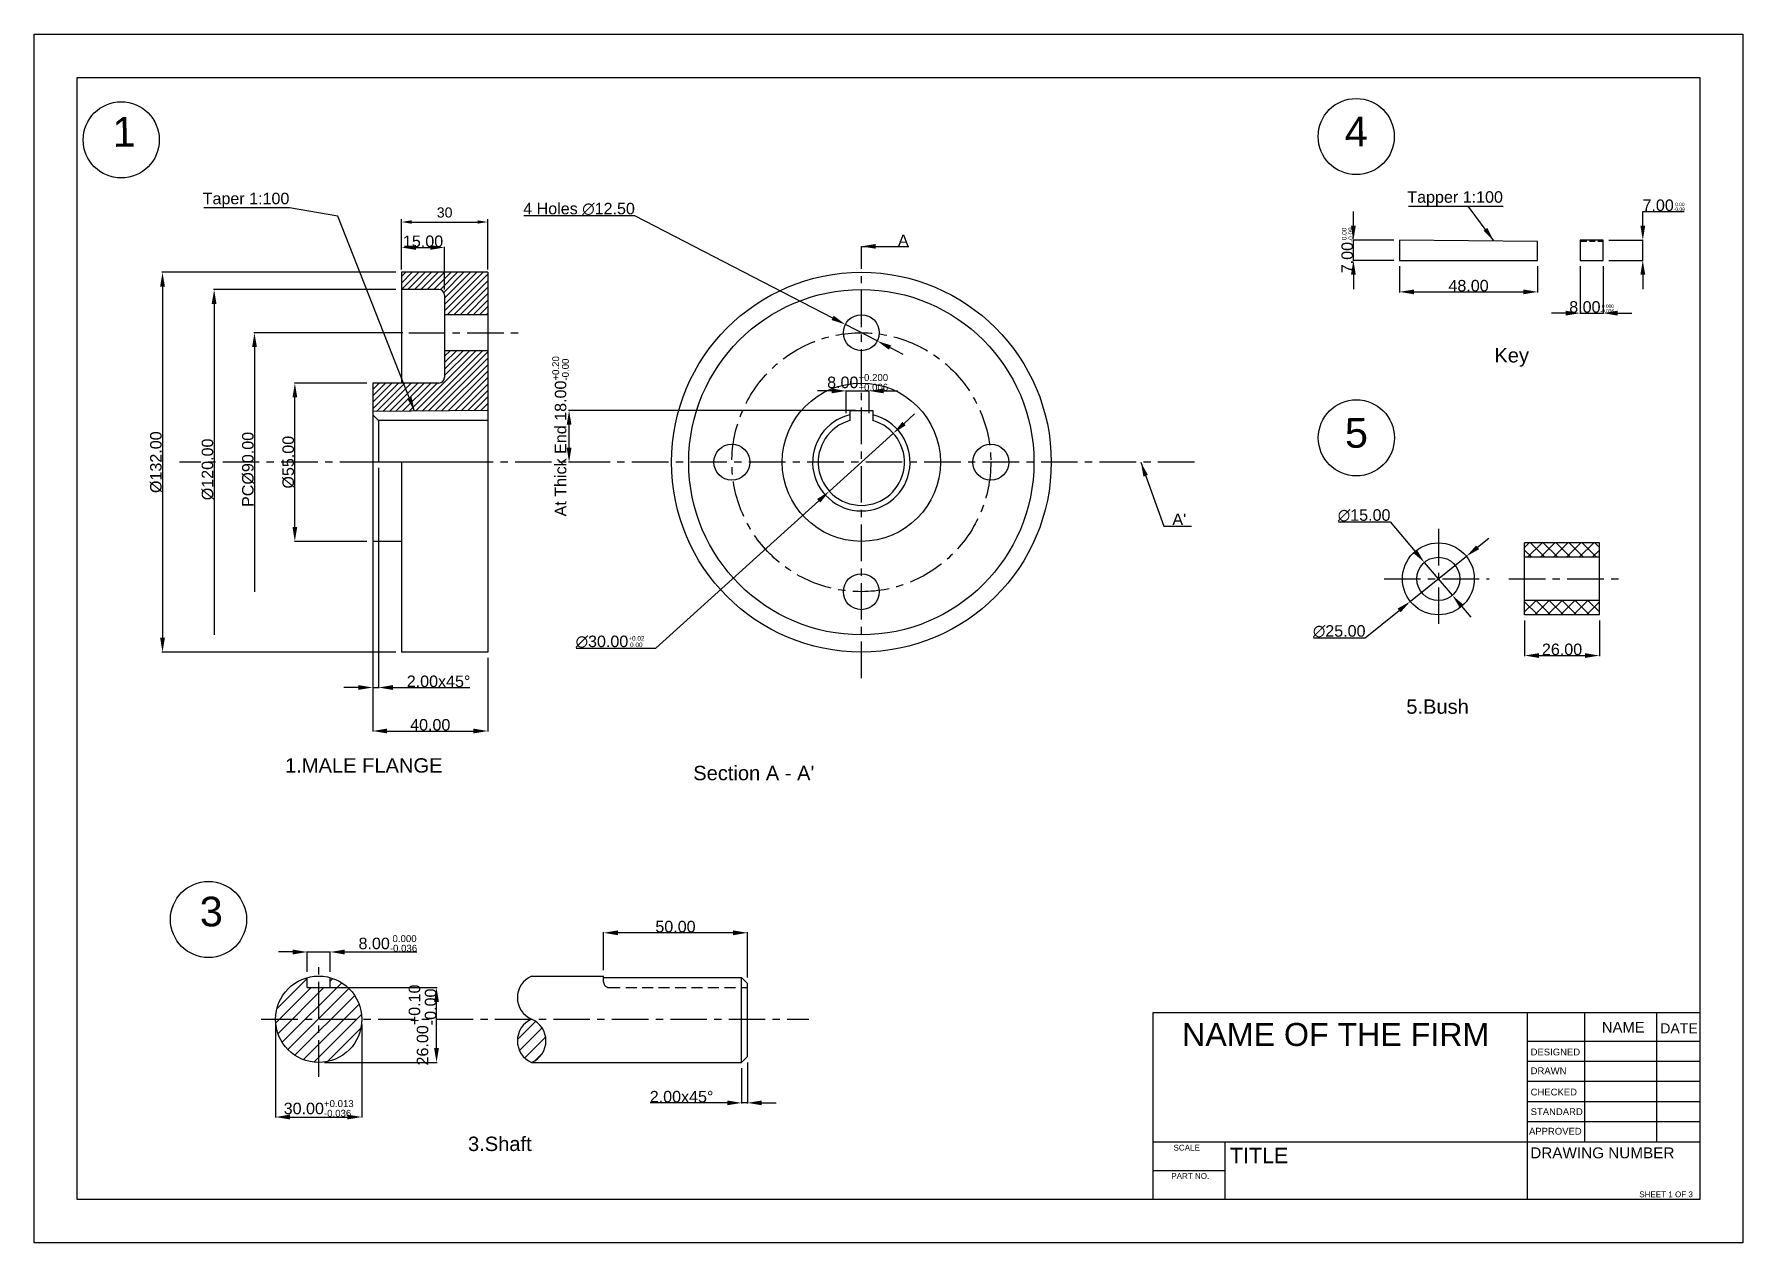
# Model space of a CAD drawing. Header units: millimetres. Extents: x 4346 to 6286, y 1372 to 1792.
# Drawn here: x 4346 to 4940, y 1372 to 1792 of the extents above; entities that cross this region are included whole.
import ezdxf

# ---------------------------------------------------------------- set-up
doc = ezdxf.new("R2010")
doc.units = ezdxf.units.MM
doc.linetypes.add('CENTER', pattern=[50.8, 31.75, -6.35, 6.35, -6.35])
doc.linetypes.add('HIDDEN', pattern=[9.525, 6.35, -3.175])
doc.layers.add('center', color=10, linetype='CENTER')
doc.layers.add('hidden', color=51, linetype='HIDDEN', plot=False)
doc.styles.get("Standard").update_dxf_attribs({"font": 'arial.ttf'})
doc.dimstyles.new('AM_ISO', dxfattribs={"dimtxt": 3.5, "dimasz": 3.5, "dimexe": 1, "dimexo": 1, "dimgap": 1.5, "dimtad": 1, "dimdsep": 46, "dimtxsty": 'Standard', "dimcen": 0, "dimclrd": 256, "dimclre": 256, "dimclrt": 2, "dimadec": 0, "dimazin": 2, "dimtp": 0.1, "dimtm": 0.1, "dimtfac": 0.71, "dimtdec": 3, "dimtmove": 0, "dimatfit": 3, "dimfxl": 1, "dimlwd": -1, "dimlwe": -1, "dimarcsym": 1})
doc.dimstyles.get("Standard").update_dxf_attribs({"dimtxt": 4, "dimasz": 5, "dimexe": 0.18, "dimexo": 2, "dimgap": 0.09, "dimtad": 1, "dimtoh": 1, "dimzin": 0, "dimdsep": 46, "dimtxsty": 'Standard', "dimcen": 0.09, "dimclrt": 2, "dimadec": 0, "dimazin": 0, "dimtfac": 1, "dimtmove": 0, "dimatfit": 3, "dimfxl": 1, "dimtolj": 1, "dimtzin": 0, "dimarcsym": 0})
pattern_1 = [(45, (1130.0905, -365.8043), (-2.245064, 2.245064), [])]

msp = doc.modelspace()

# ---------------------------------------------------------------- texts
for s, p in [('1', (4373.435, 1752.369)), ('4', (4801.8, 1752.472)), ('5', (4801.859, 1647.772)), ('3', (4403.775, 1481.437))]:
    msp.add_text(s, height=10.304, rotation=1).set_placement(p)
for s, p in [('Key', (4853.74, 1677.462)), ('5.Bush', (4823.123, 1555.372)), ('1.MALE FLANGE', (4433.328, 1534.933)), ("Section A - A'", (4575.234, 1532.291)), ('3.Shaft', (4496.93, 1403.432))]:
    msp.add_text(s, height=5).set_placement(p)
at = {"ltscale": 0.5}
for s, height, p in [('NAME OF THE FIRM', 8, (4745.202, 1439.941)), ('NAME', 3.6952, (4891.106, 1444.599)), ('DATE', 3.5, (4911.411, 1444.31)), ('DESIGNED', 2.3581, (4866.358, 1436.664)), ('DRAWN', 2.3581, (4866.358, 1430.139)), ('CHECKED', 2.3581, (4866.358, 1422.745)), ('STANDARD', 2.3581, (4866.358, 1415.93)), ('APPROVED', 2.3581, (4865.788, 1409.138)), ('SCALE', 2, (4742.201, 1403.604)), ('TITLE', 5.3484, (4761.789, 1399.204)), ('DRAWING NUMBER', 3.8, (4866.214, 1400.899)), ('PART NO.', 2, (4741.431, 1393.767)), ('SHEET 1 OF 3', 2, (4904.121, 1387.39))]:
    msp.add_text(s, height=height, dxfattribs=at).set_placement(p)
at = {"color": 2, "char_height": 4}
for s, insert, attachment_point in [('\\A1;Taper 1:100', (4434.83, 1731.25), 9), ('\\A1;Tapper 1:100', (4856.718, 1731.757), 9), ('\\A1;A', (4646.403, 1717.892), 7), ("\\A1;A'", (4741.81, 1620.975), 7)]:
    msp.add_mtext(s, dxfattribs=dict(at, insert=insert, attachment_point=attachment_point))

# ---------------------------------------------------------------- blocks, each defined once
blk = doc.blocks.new('*D3')
at = {"linetype": 'ByBlock', "transparency": 16777216}
for p, q in [((4473.81, 1709.8), (4473.81, 1727.27)), ((4477.31, 1726.27), (4500.31, 1726.27)), ((4503.81, 1709.8), (4503.81, 1727.27))]:
    blk.add_line(p, q, dxfattribs=at)
at = {"transparency": 16777216}
for points in [[(4477.31, 1726.86), (4477.31, 1725.69), (4473.81, 1726.27)], [(4500.31, 1726.86), (4500.31, 1725.69), (4503.81, 1726.27)]]:
    blk.add_solid(points, dxfattribs=at)
at = {"layer": 'Defpoints', "color": 0, "transparency": 16777216}
for p in [(4503.81, 1726.27), (4473.81, 1708.8), (4503.81, 1708.8)]:
    blk.add_point(p, dxfattribs=at)
at = {"color": 2, "transparency": 16777216, "insert": (4488.81, 1729.56), "char_height": 3.5, "attachment_point": 5}
blk.add_mtext('30', dxfattribs=at)
blk = doc.blocks.new('*D4')
at = {"color": 0, "lineweight": -2, "transparency": 16777216}
for p, q in [((4461.81, 1670.3), (4436.56, 1670.3)), ((4436.74, 1620.3), (4436.74, 1665.3)), ((4461.81, 1615.3), (4436.56, 1615.3))]:
    blk.add_line(p, q, dxfattribs=at)
at = {"color": 0, "transparency": 16777216}
for points in [[(4435.91, 1665.3), (4437.57, 1665.3), (4436.74, 1670.3)], [(4435.91, 1620.3), (4437.57, 1620.3), (4436.74, 1615.3)]]:
    blk.add_solid(points, dxfattribs=at)
at = {"layer": 'Defpoints', "color": 0, "transparency": 16777216}
for p in [(4436.74, 1670.3), (4463.81, 1670.3), (4463.81, 1615.3)]:
    blk.add_point(p, dxfattribs=at)
at = {"color": 2, "transparency": 16777216, "insert": (4434.49, 1642.8), "char_height": 4, "attachment_point": 5, "rotation": 90}
blk.add_mtext('\\A1;%%C55.00', dxfattribs=at)
blk = doc.blocks.new('*D5')
at = {"color": 0, "lineweight": -2, "transparency": 16777216}
for p, q in [((4473.81, 1710.8), (4473.81, 1717.6)), ((4478.81, 1717.42), (4483.81, 1717.42)), ((4488.81, 1702.8), (4488.81, 1717.6))]:
    blk.add_line(p, q, dxfattribs=at)
at = {"color": 0, "transparency": 16777216}
for points in [[(4478.81, 1718.25), (4478.81, 1716.59), (4473.81, 1717.42)], [(4483.81, 1718.25), (4483.81, 1716.59), (4488.81, 1717.42)]]:
    blk.add_solid(points, dxfattribs=at)
at = {"layer": 'Defpoints', "color": 0, "transparency": 16777216}
for p in [(4488.81, 1717.42), (4473.81, 1708.8), (4488.81, 1700.8)]:
    blk.add_point(p, dxfattribs=at)
at = {"color": 2, "transparency": 16777216, "insert": (4481.31, 1719.55), "char_height": 4, "attachment_point": 5}
blk.add_mtext('\\A1;15.00', dxfattribs=at)
blk = doc.blocks.new('*D6')
at = {"color": 0, "lineweight": -2, "transparency": 16777216}
for p, q in [((4474.31, 1687.8), (4422.52, 1687.8)), ((4422.7, 1682.8), (4422.7, 1597.8))]:
    blk.add_line(p, q, dxfattribs=at)
at = {"color": 0, "transparency": 16777216}
blk.add_solid([(4421.87, 1682.8), (4423.54, 1682.8), (4422.7, 1687.8)], dxfattribs=at)
at = {"layer": 'Defpoints', "color": 0, "transparency": 16777216}
for p in [(4476.31, 1687.8), (4422.7, 1597.8), (4476.31, 1597.8)]:
    blk.add_point(p, dxfattribs=at)
at = {"color": 2, "transparency": 16777216, "insert": (4420.46, 1640.3), "char_height": 4, "attachment_point": 5, "rotation": 90}
blk.add_mtext('\\A1;PC%%C90.00', dxfattribs=at)
blk = doc.blocks.new('_None')
blk = doc.blocks.new('*D7')
at = {"color": 0, "lineweight": -2, "transparency": 16777216}
for p, q in [((4471.81, 1708.8), (4390.55, 1708.8)), ((4390.73, 1703.8), (4390.73, 1581.8)), ((4471.81, 1576.8), (4390.55, 1576.8))]:
    blk.add_line(p, q, dxfattribs=at)
at = {"color": 0, "transparency": 16777216}
for points in [[(4389.9, 1703.8), (4391.57, 1703.8), (4390.73, 1708.8)], [(4389.9, 1581.8), (4391.57, 1581.8), (4390.73, 1576.8)]]:
    blk.add_solid(points, dxfattribs=at)
at = {"layer": 'Defpoints', "color": 0, "transparency": 16777216}
for p in [(4473.81, 1708.8), (4390.73, 1576.8), (4473.81, 1576.8)]:
    blk.add_point(p, dxfattribs=at)
at = {"color": 2, "transparency": 16777216, "insert": (4388.49, 1642.8), "char_height": 4, "attachment_point": 5, "rotation": 90}
blk.add_mtext('\\A1;%%C132.00', dxfattribs=at)
blk = doc.blocks.new('*D9')
at = {"color": 0, "lineweight": -2, "transparency": 16777216}
for p, q in [((4471.81, 1702.8), (4408.49, 1702.8)), ((4408.67, 1697.8), (4408.67, 1582.8))]:
    blk.add_line(p, q, dxfattribs=at)
at = {"color": 0, "transparency": 16777216}
blk.add_solid([(4407.83, 1697.8), (4409.5, 1697.8), (4408.67, 1702.8)], dxfattribs=at)
at = {"layer": 'Defpoints', "color": 0, "transparency": 16777216}
for p in [(4473.81, 1702.8), (4408.67, 1582.8), (4473.81, 1582.8)]:
    blk.add_point(p, dxfattribs=at)
at = {"color": 2, "transparency": 16777216, "insert": (4406.42, 1640.3), "char_height": 4, "attachment_point": 5, "rotation": 90}
blk.add_mtext('\\A1;%%C120.00', dxfattribs=at)
blk = doc.blocks.new('*D10')
at = {"color": 0, "lineweight": -2, "transparency": 16777216}
for p, q in [((4463.81, 1657.26), (4463.81, 1564.33)), ((4465.81, 1640.8), (4465.81, 1564.33)), ((4458.81, 1564.51), (4453.81, 1564.51)), ((4463.81, 1564.51), (4465.81, 1564.51)), ((4470.81, 1564.51), (4497.58, 1564.51))]:
    blk.add_line(p, q, dxfattribs=at)
at = {"color": 0, "transparency": 16777216}
for points in [[(4458.81, 1565.34), (4458.81, 1563.68), (4463.81, 1564.51)], [(4470.81, 1565.34), (4470.81, 1563.68), (4465.81, 1564.51)]]:
    blk.add_solid(points, dxfattribs=at)
at = {"layer": 'Defpoints', "color": 0, "transparency": 16777216}
for p in [(4463.81, 1659.26), (4465.81, 1642.8), (4465.81, 1564.51)]:
    blk.add_point(p, dxfattribs=at)
at = {"color": 2, "transparency": 16777216, "insert": (4486.7, 1566.64), "char_height": 4, "attachment_point": 5}
blk.add_mtext('\\A1;2.00x45%%D', dxfattribs=at)
blk = doc.blocks.new('*D11')
at = {"color": 0, "lineweight": -2, "transparency": 16777216}
for p, q in [((4463.81, 1613.3), (4463.81, 1549.21)), ((4503.81, 1574.8), (4503.81, 1549.21)), ((4468.81, 1549.39), (4498.81, 1549.39))]:
    blk.add_line(p, q, dxfattribs=at)
at = {"color": 0, "transparency": 16777216}
for points in [[(4468.81, 1550.23), (4468.81, 1548.56), (4463.81, 1549.39)], [(4498.81, 1550.23), (4498.81, 1548.56), (4503.81, 1549.39)]]:
    blk.add_solid(points, dxfattribs=at)
at = {"layer": 'Defpoints', "color": 0, "transparency": 16777216}
for p in [(4463.81, 1615.3), (4503.81, 1576.8), (4503.81, 1549.39)]:
    blk.add_point(p, dxfattribs=at)
at = {"color": 2, "transparency": 16777216, "insert": (4483.81, 1551.52), "char_height": 4, "attachment_point": 5}
blk.add_mtext('\\A1;40.00', dxfattribs=at)
blk = doc.blocks.new('*D12')
at = {"color": 0, "lineweight": -2, "transparency": 16777216}
for p, q in [((4623.39, 1667.57), (4618.39, 1667.57)), ((4628.39, 1659.82), (4628.39, 1667.75)), ((4628.39, 1667.57), (4636.39, 1667.57)), ((4636.39, 1659.82), (4636.39, 1667.75)), ((4641.39, 1667.57), (4646.39, 1667.57))]:
    blk.add_line(p, q, dxfattribs=at)
at = {"color": 0, "transparency": 16777216}
for points in [[(4623.39, 1668.41), (4623.39, 1666.74), (4628.39, 1667.57)], [(4641.39, 1668.41), (4641.39, 1666.74), (4636.39, 1667.57)]]:
    blk.add_solid(points, dxfattribs=at)
at = {"layer": 'Defpoints', "color": 0, "transparency": 16777216}
for p in [(4636.39, 1667.57), (4628.39, 1657.82), (4636.39, 1657.82)]:
    blk.add_point(p, dxfattribs=at)
at = {"color": 2, "transparency": 16777216, "insert": (4632.39, 1670.55), "char_height": 4, "attachment_point": 5}
blk.add_mtext('\\A1;8.00{\\H2.4;\\S+0.200^ +0.006;}', dxfattribs=at)
blk = doc.blocks.new('*D13')
at = {"color": 0, "lineweight": -2, "transparency": 16777216}
for p, q in [((4631.67, 1660.8), (4531.89, 1660.8)), ((4532.07, 1647.8), (4532.07, 1655.8)), ((4541.19, 1642.8), (4531.89, 1642.8))]:
    blk.add_line(p, q, dxfattribs=at)
at = {"color": 0, "transparency": 16777216}
for points in [[(4531.24, 1655.8), (4532.9, 1655.8), (4532.07, 1660.8)], [(4531.24, 1647.8), (4532.9, 1647.8), (4532.07, 1642.8)]]:
    blk.add_solid(points, dxfattribs=at)
at = {"layer": 'Defpoints', "color": 0, "transparency": 16777216}
for p in [(4532.07, 1660.8), (4633.67, 1660.8), (4543.19, 1642.8)]:
    blk.add_point(p, dxfattribs=at)
at = {"color": 2, "transparency": 16777216, "insert": (4529.1, 1651.8), "char_height": 4, "attachment_point": 5, "rotation": 90}
blk.add_mtext('\\A1;At Thick End 18.00{\\H2.4;\\S+0.20^ -0.00;}', dxfattribs=at)
blk = doc.blocks.new('*D14')
at = {"color": 0, "lineweight": -2, "transparency": 16777216}
for p, q in [((4648.51, 1656.22), (4652.21, 1659.57)), ((4644.8, 1652.87), (4622.55, 1632.74)), ((4562.23, 1578.17), (4618.84, 1629.38)), ((4534.56, 1578.17), (4562.23, 1578.17))]:
    blk.add_line(p, q, dxfattribs=at)
at = {"color": 0, "transparency": 16777216}
for points in [[(4647.95, 1656.84), (4649.07, 1655.6), (4644.8, 1652.87)], [(4618.28, 1630), (4619.4, 1628.77), (4622.55, 1632.74)]]:
    blk.add_solid(points, dxfattribs=at)
at = {"layer": 'Defpoints', "color": 0, "transparency": 16777216}
for p in [(4644.8, 1652.87), (4622.55, 1632.74)]:
    blk.add_point(p, dxfattribs=at)
at = {"color": 2, "transparency": 16777216, "insert": (4546.32, 1580.41), "char_height": 4, "attachment_point": 5}
blk.add_mtext('\\A1;∅30.00{\\H1.6;\\S+0.02^  0.00;}', dxfattribs=at)
blk = doc.blocks.new('*D15')
at = {"color": 0, "lineweight": -2, "transparency": 16777216}
for p, q in [((4516.29, 1728.57), (4554.87, 1728.57)), ((4554.87, 1728.57), (4623.68, 1692.97)), ((4639.23, 1684.93), (4628.12, 1690.67)), ((4643.67, 1682.63), (4648.11, 1680.34))]:
    blk.add_line(p, q, dxfattribs=at)
at = {"color": 0, "transparency": 16777216}
for points in [[(4624.07, 1693.71), (4623.3, 1692.23), (4628.12, 1690.67)], [(4644.05, 1683.37), (4643.28, 1681.89), (4639.23, 1684.93)]]:
    blk.add_solid(points, dxfattribs=at)
at = {"layer": 'Defpoints', "color": 0, "transparency": 16777216}
for p in [(4628.12, 1690.67), (4639.23, 1684.93)]:
    blk.add_point(p, dxfattribs=at)
at = {"color": 2, "transparency": 16777216, "insert": (4535.54, 1730.81), "char_height": 4, "attachment_point": 5}
blk.add_mtext('\\A1;4 Holes ∅12.50', dxfattribs=at)
blk = doc.blocks.new('*D27')
at = {"color": 0, "lineweight": -2, "transparency": 16777216}
for p, q in [((4443.03, 1460.23), (4486.17, 1460.23)), ((4485.99, 1439.23), (4485.99, 1455.23)), ((4447.03, 1434.23), (4486.17, 1434.23))]:
    blk.add_line(p, q, dxfattribs=at)
at = {"color": 0, "transparency": 16777216}
for points in [[(4485.15, 1455.23), (4486.82, 1455.23), (4485.99, 1460.23)], [(4485.15, 1439.23), (4486.82, 1439.23), (4485.99, 1434.23)]]:
    blk.add_solid(points, dxfattribs=at)
at = {"layer": 'Defpoints', "color": 0, "transparency": 16777216}
for p in [(4441.03, 1460.23), (4485.99, 1460.23), (4445.03, 1434.23)]:
    blk.add_point(p, dxfattribs=at)
at = {"color": 2, "transparency": 16777216, "insert": (4481.11, 1447.23), "char_height": 4, "attachment_point": 5, "rotation": 90}
blk.add_mtext('\\A1;26.00\\S+0.10^ -0.00;', dxfattribs=at)
blk = doc.blocks.new('*D28')
at = {"color": 0, "lineweight": -2, "transparency": 16777216}
for p, q in [((4436.03, 1472.6), (4431.03, 1472.6)), ((4441.03, 1465.69), (4441.03, 1472.78)), ((4441.03, 1472.6), (4449.03, 1472.6)), ((4449.03, 1465.69), (4449.03, 1472.78)), ((4454.03, 1472.6), (4479.11, 1472.6))]:
    blk.add_line(p, q, dxfattribs=at)
at = {"color": 0, "transparency": 16777216}
for points in [[(4436.03, 1473.43), (4436.03, 1471.76), (4441.03, 1472.6)], [(4454.03, 1473.43), (4454.03, 1471.76), (4449.03, 1472.6)]]:
    blk.add_solid(points, dxfattribs=at)
at = {"layer": 'Defpoints', "color": 0, "transparency": 16777216}
for p in [(4449.03, 1472.6), (4441.03, 1463.69), (4449.03, 1463.69)]:
    blk.add_point(p, dxfattribs=at)
at = {"color": 2, "transparency": 16777216, "insert": (4469.07, 1475.57), "char_height": 4, "attachment_point": 5}
blk.add_mtext('\\A1;8.00{\\H2.4;\\S 0.000^ -0.036;}', dxfattribs=at)
blk = doc.blocks.new('*D29')
at = {"color": 0, "lineweight": -2, "transparency": 16777216}
for p, q in [((4544.06, 1466.23), (4544.06, 1479.45)), ((4589.06, 1479.27), (4549.06, 1479.27)), ((4594.06, 1463.69), (4594.06, 1479.45))]:
    blk.add_line(p, q, dxfattribs=at)
at = {"color": 0, "transparency": 16777216}
for points in [[(4549.06, 1480.1), (4549.06, 1478.43), (4544.06, 1479.27)], [(4589.06, 1480.1), (4589.06, 1478.43), (4594.06, 1479.27)]]:
    blk.add_solid(points, dxfattribs=at)
at = {"layer": 'Defpoints', "color": 0, "transparency": 16777216}
for p in [(4544.06, 1479.27), (4544.06, 1464.23), (4594.06, 1461.69)]:
    blk.add_point(p, dxfattribs=at)
at = {"color": 2, "transparency": 16777216, "insert": (4569.06, 1481.4), "char_height": 4, "attachment_point": 5}
blk.add_mtext('\\A1;50.00', dxfattribs=at)
blk = doc.blocks.new('*D30')
at = {"color": 0, "lineweight": -2, "transparency": 16777216}
for p, q in [((4592.06, 1432.23), (4592.06, 1419.99)), ((4594.06, 1434.23), (4594.06, 1419.99)), ((4587.06, 1420.17), (4560.3, 1420.17)), ((4594.06, 1420.17), (4592.06, 1420.17)), ((4599.06, 1420.17), (4604.06, 1420.17))]:
    blk.add_line(p, q, dxfattribs=at)
at = {"color": 0, "transparency": 16777216}
for points in [[(4587.06, 1421), (4587.06, 1419.34), (4592.06, 1420.17)], [(4599.06, 1421), (4599.06, 1419.34), (4594.06, 1420.17)]]:
    blk.add_solid(points, dxfattribs=at)
at = {"layer": 'Defpoints', "color": 0, "transparency": 16777216}
for p in [(4592.06, 1434.23), (4594.06, 1436.23), (4592.06, 1420.17)]:
    blk.add_point(p, dxfattribs=at)
at = {"color": 2, "transparency": 16777216, "insert": (4571.18, 1422.3), "char_height": 4, "attachment_point": 5}
blk.add_mtext('\\A1;2.00x45%%D', dxfattribs=at)
blk = doc.blocks.new('*D31')
at = {"color": 0, "lineweight": -2, "transparency": 16777216}
for p, q in [((4430.03, 1447.23), (4430.03, 1415.07)), ((4460.03, 1447.23), (4460.03, 1415.07)), ((4435.03, 1415.25), (4455.03, 1415.25))]:
    blk.add_line(p, q, dxfattribs=at)
at = {"color": 0, "transparency": 16777216}
for points in [[(4435.03, 1416.08), (4435.03, 1414.42), (4430.03, 1415.25)], [(4455.03, 1416.08), (4455.03, 1414.42), (4460.03, 1415.25)]]:
    blk.add_solid(points, dxfattribs=at)
at = {"layer": 'Defpoints', "color": 0, "transparency": 16777216}
for p in [(4430.03, 1449.23), (4460.03, 1449.23), (4460.03, 1415.25)]:
    blk.add_point(p, dxfattribs=at)
at = {"color": 2, "transparency": 16777216, "insert": (4445.03, 1418.23), "char_height": 4, "attachment_point": 5}
blk.add_mtext('\\A1;30.00{\\H2.4;\\S+0.013^ -0.036;}', dxfattribs=at)
blk = doc.blocks.new('*D32')
at = {"color": 0, "lineweight": -2, "transparency": 16777216}
for p, q in [((4820.77, 1710.95), (4820.77, 1701.81)), ((4868.77, 1710.95), (4868.77, 1701.81)), ((4825.77, 1701.99), (4863.77, 1701.99))]:
    blk.add_line(p, q, dxfattribs=at)
at = {"color": 0, "transparency": 16777216}
for points in [[(4825.77, 1702.82), (4825.77, 1701.16), (4820.77, 1701.99)], [(4863.77, 1702.82), (4863.77, 1701.16), (4868.77, 1701.99)]]:
    blk.add_solid(points, dxfattribs=at)
at = {"layer": 'Defpoints', "color": 0, "transparency": 16777216}
for p in [(4820.77, 1712.95), (4868.77, 1712.95), (4868.77, 1701.99)]:
    blk.add_point(p, dxfattribs=at)
at = {"color": 2, "transparency": 16777216, "insert": (4844.77, 1704.12), "char_height": 4, "attachment_point": 5}
blk.add_mtext('\\A1;48.00', dxfattribs=at)
blk = doc.blocks.new('*D33')
at = {"color": 0, "lineweight": -2, "transparency": 16777216}
for p, q in [((4804.73, 1724.95), (4804.73, 1729.95)), ((4818.77, 1719.95), (4804.55, 1719.95)), ((4804.73, 1712.95), (4804.73, 1719.95)), ((4818.77, 1712.95), (4804.55, 1712.95)), ((4804.73, 1707.95), (4804.73, 1702.95))]:
    blk.add_line(p, q, dxfattribs=at)
at = {"color": 0, "transparency": 16777216}
for points in [[(4803.9, 1724.95), (4805.56, 1724.95), (4804.73, 1719.95)], [(4803.9, 1707.95), (4805.56, 1707.95), (4804.73, 1712.95)]]:
    blk.add_solid(points, dxfattribs=at)
at = {"layer": 'Defpoints', "color": 0, "transparency": 16777216}
for p in [(4804.73, 1719.95), (4820.77, 1719.95), (4820.77, 1712.95)]:
    blk.add_point(p, dxfattribs=at)
at = {"color": 2, "transparency": 16777216, "insert": (4802.6, 1716.45), "char_height": 4, "attachment_point": 5, "rotation": 90}
blk.add_mtext('\\A1;7.00{\\H1.6;\\S 0.00^ -0.09;}', dxfattribs=at)
blk = doc.blocks.new('*D34')
at = {"color": 0, "lineweight": -2, "transparency": 16777216}
for p, q in [((4883.58, 1710.95), (4883.58, 1694.43)), ((4891.58, 1710.95), (4891.58, 1694.43)), ((4878.58, 1694.61), (4873.58, 1694.61)), ((4883.58, 1694.61), (4891.58, 1694.61)), ((4896.58, 1694.61), (4901.58, 1694.61))]:
    blk.add_line(p, q, dxfattribs=at)
at = {"color": 0, "transparency": 16777216}
for points in [[(4878.58, 1695.44), (4878.58, 1693.77), (4883.58, 1694.61)], [(4896.58, 1695.44), (4896.58, 1693.77), (4891.58, 1694.61)]]:
    blk.add_solid(points, dxfattribs=at)
at = {"layer": 'Defpoints', "color": 0, "transparency": 16777216}
for p in [(4883.58, 1712.95), (4891.58, 1712.95), (4891.58, 1694.61)]:
    blk.add_point(p, dxfattribs=at)
at = {"color": 2, "transparency": 16777216, "insert": (4887.58, 1696.74), "char_height": 4, "attachment_point": 5}
blk.add_mtext('\\A1;8.00{\\H1.2;\\S 0.000^ -0.036;}', dxfattribs=at)
blk = doc.blocks.new('*D35')
at = {"color": 0, "lineweight": -2, "transparency": 16777216}
for p, q in [((4905.34, 1724.95), (4905.34, 1729.95)), ((4905.34, 1729.95), (4919.74, 1729.95)), ((4893.58, 1719.95), (4905.52, 1719.95)), ((4905.34, 1712.95), (4905.34, 1719.95)), ((4893.58, 1712.95), (4905.52, 1712.95)), ((4905.34, 1707.95), (4905.34, 1702.95))]:
    blk.add_line(p, q, dxfattribs=at)
at = {"color": 0, "transparency": 16777216}
for points in [[(4904.51, 1724.95), (4906.18, 1724.95), (4905.34, 1719.95)], [(4904.51, 1707.95), (4906.18, 1707.95), (4905.34, 1712.95)]]:
    blk.add_solid(points, dxfattribs=at)
at = {"layer": 'Defpoints', "color": 0, "transparency": 16777216}
for p in [(4891.58, 1719.95), (4905.34, 1719.95), (4891.58, 1712.95)]:
    blk.add_point(p, dxfattribs=at)
at = {"color": 2, "transparency": 16777216, "insert": (4912.59, 1732.08), "char_height": 4, "attachment_point": 5}
blk.add_mtext('\\A1;7.00{\\H1.2;\\S 0.00^ -0.09;}', dxfattribs=at)
blk = doc.blocks.new('*D36')
at = {"color": 0, "lineweight": -2, "transparency": 16777216}
for p, q in [((4847.92, 1613.22), (4851.82, 1616.36)), ((4844.02, 1610.09), (4824.53, 1594.44)), ((4808.8, 1581.8), (4820.63, 1591.3)), ((4790.87, 1581.8), (4808.8, 1581.8))]:
    blk.add_line(p, q, dxfattribs=at)
at = {"color": 0, "transparency": 16777216}
for points in [[(4847.4, 1613.87), (4848.44, 1612.58), (4844.02, 1610.09)], [(4820.11, 1591.95), (4821.15, 1590.65), (4824.53, 1594.44)]]:
    blk.add_solid(points, dxfattribs=at)
at = {"layer": 'Defpoints', "color": 0, "transparency": 16777216}
for p in [(4844.02, 1610.09), (4824.53, 1594.44)]:
    blk.add_point(p, dxfattribs=at)
at = {"color": 2, "transparency": 16777216, "insert": (4799.79, 1584.04), "char_height": 4, "attachment_point": 5}
blk.add_mtext('\\A1;∅25.00', dxfattribs=at)
blk = doc.blocks.new('*D37')
at = {"color": 0, "lineweight": -2, "transparency": 16777216}
for p, q in [((4799.54, 1622.08), (4817.47, 1622.08)), ((4817.47, 1622.08), (4826.19, 1611.8)), ((4839.13, 1596.54), (4829.42, 1607.98)), ((4842.36, 1592.73), (4845.59, 1588.92))]:
    blk.add_line(p, q, dxfattribs=at)
at = {"color": 0, "transparency": 16777216}
for points in [[(4826.83, 1612.34), (4825.55, 1611.26), (4829.42, 1607.98)], [(4843, 1593.27), (4841.72, 1592.19), (4839.13, 1596.54)]]:
    blk.add_solid(points, dxfattribs=at)
at = {"layer": 'Defpoints', "color": 0, "transparency": 16777216}
for p in [(4829.42, 1607.98), (4839.13, 1596.54)]:
    blk.add_point(p, dxfattribs=at)
at = {"color": 2, "transparency": 16777216, "insert": (4808.46, 1624.32), "char_height": 4, "attachment_point": 5}
blk.add_mtext('\\A1;∅15.00', dxfattribs=at)
blk = doc.blocks.new('*D38')
at = {"color": 0, "lineweight": -2, "transparency": 16777216}
for p, q in [((4864.27, 1587.76), (4864.27, 1575.43)), ((4890.27, 1587.76), (4890.27, 1575.43)), ((4869.27, 1575.61), (4885.27, 1575.61))]:
    blk.add_line(p, q, dxfattribs=at)
at = {"color": 0, "transparency": 16777216}
for points in [[(4869.27, 1576.44), (4869.27, 1574.78), (4864.27, 1575.61)], [(4885.27, 1576.44), (4885.27, 1574.78), (4890.27, 1575.61)]]:
    blk.add_solid(points, dxfattribs=at)
at = {"layer": 'Defpoints', "color": 0, "transparency": 16777216}
for p in [(4864.27, 1589.76), (4890.27, 1589.76), (4890.27, 1575.61)]:
    blk.add_point(p, dxfattribs=at)
at = {"color": 2, "transparency": 16777216, "insert": (4877.27, 1577.74), "char_height": 4, "attachment_point": 5}
blk.add_mtext('\\A1;26.00', dxfattribs=at)

# ---------------------------------------------------------------- dimensions: what is measured, and where the dimension line sits
dim = msp.add_diameter_dim_2p(p1=(4639.226, 1684.931), p2=(4628.124, 1690.674), text='4 Holes <>', dimstyle='Standard', override={"dimpost": ''})
dim.commit()
dim.dimension.update_dxf_attribs({"geometry": '*D15', "text_midpoint": (4535.536, 1728.569), "dimtype": 163})
dim = msp.add_linear_dim(base=(4905.344, 1719.952), p1=(4891.584, 1712.952), p2=(4891.584, 1719.952), angle=90, dimstyle='Standard', override={"dimgap": 0.09, "dimtol": 1, "dimlim": 0, "dimtm": 0.09, "dimtfac": 0.3})
dim.commit()
dim.dimension.update_dxf_attribs({"geometry": '*D35', "text_midpoint": (4912.586, 1732.084)})
for base, p1, p2, dimstyle, picture, middle in [((4503.813, 1726.275), (4473.813, 1708.802), (4503.813, 1708.802), 'AM_ISO', '*D3', (4488.813, 1729.563)), ((4488.813, 1717.419), (4473.813, 1708.802), (4488.813, 1700.802), 'Standard', '*D5', (4481.313, 1719.551)), ((4868.771, 1701.991), (4820.771, 1712.952), (4868.771, 1712.952), 'Standard', '*D32', (4844.771, 1704.123)), ((4503.813, 1549.392), (4463.813, 1615.302), (4503.813, 1576.802), 'Standard', '*D11', (4483.813, 1551.525)), ((4890.272, 1575.611), (4864.272, 1589.765), (4890.272, 1589.765), 'Standard', '*D38', (4877.272, 1577.743)), ((4544.062, 1479.266), (4594.062, 1461.685), (4544.062, 1464.228), 'Standard', '*D29', (4569.062, 1481.398))]:
    dim = msp.add_linear_dim(base=base, p1=p1, p2=p2, dimstyle=dimstyle)
    dim.commit()
    dim.dimension.update_dxf_attribs({"geometry": picture, "text_midpoint": middle})
for base, p1, p2, override, picture, middle in [((4804.731, 1719.952), (4820.771, 1712.952), (4820.771, 1719.952), {"dimgap": 0.09, "dimtol": 1, "dimlim": 0, "dimtm": 0.09, "dimtfac": 0.4}, '*D33', (4804.731, 1716.452)), ((4485.986, 1460.228), (4445.035, 1434.228), (4441.035, 1460.228), {"dimtol": 1, "dimtp": 0.1, "dimtm": 1e-09}, '*D27', (4485.986, 1447.228))]:
    dim = msp.add_linear_dim(base=base, p1=p1, p2=p2, angle=90, dimstyle='Standard', override=override)
    dim.commit()
    dim.dimension.update_dxf_attribs({"geometry": picture, "text_midpoint": middle, "dimtype": 160})
for base, p1, p2, override, picture, middle in [((4891.584, 1694.605), (4883.584, 1712.952), (4891.584, 1712.952), {"dimgap": 0.09, "dimtol": 1, "dimlim": 0, "dimtm": 0.036, "dimtfac": 0.3, "dimtdec": 3}, '*D34', (4887.584, 1694.605)), ((4636.394, 1667.574), (4628.394, 1657.817), (4636.394, 1657.817), {"dimgap": 0.09, "dimtol": 1, "dimlim": 0, "dimtp": 0.2, "dimtm": -0.006, "dimtfac": 0.6, "dimtdec": 3}, '*D12', (4632.394, 1667.574)), ((4460.035, 1415.251), (4430.035, 1449.228), (4460.035, 1449.228), {"dimgap": 0.09, "dimtol": 1, "dimlim": 0, "dimtp": 0.013, "dimtm": 0.036, "dimtfac": 0.6, "dimtdec": 3}, '*D31', (4445.035, 1415.251))]:
    dim = msp.add_linear_dim(base=base, p1=p1, p2=p2, dimstyle='Standard', override=override)
    dim.commit()
    dim.dimension.update_dxf_attribs({"geometry": picture, "text_midpoint": middle, "dimtype": 160})
for base, p1, p2, text, override, picture, middle in [((4390.733, 1576.802), (4473.813, 1708.802), (4473.813, 1576.802), '%%C<>', {"dimpost": '', "dimtp": 0, "dimtm": 0, "dimtdec": 2, "dimtzin": 0}, '*D7', (4390.733, 1642.802)), ((4408.667, 1582.802), (4473.813, 1702.802), (4473.813, 1582.802), '%%C<>', {"dimpost": '', "dimblk2": 'None', "dimsah": 1, "dimse2": 1}, '*D9', (4408.667, 1640.302)), ((4422.703, 1597.802), (4476.313, 1687.802), (4476.313, 1597.802), 'PC%%C<>', {"dimpost": '', "dimblk2": 'None', "dimsah": 1, "dimse2": 1}, '*D6', (4422.703, 1640.302)), ((4532.072, 1660.802), (4543.187, 1642.802), (4633.675, 1660.802), 'At Thick End <>', {"dimpost": '', "dimtol": 1, "dimtp": 0.2, "dimtm": 1e-09, "dimtfac": 0.6}, '*D13', (4532.072, 1651.802))]:
    dim = msp.add_linear_dim(base=base, p1=p1, p2=p2, angle=90, text=text, dimstyle='Standard', override=override)
    dim.commit()
    dim.dimension.update_dxf_attribs({"geometry": picture, "text_midpoint": middle, "dimtype": 160})
dim = msp.add_linear_dim(base=(4436.739, 1670.302), p1=(4463.813, 1615.302), p2=(4463.813, 1670.302), angle=90, text='%%C<>', dimstyle='Standard', override={"dimpost": ''})
dim.commit()
dim.dimension.update_dxf_attribs({"geometry": '*D4', "text_midpoint": (4434.495, 1642.802)})
dim = msp.add_linear_dim(base=(4465.813, 1564.509), p1=(4463.813, 1659.259), p2=(4465.813, 1642.802), text='<>x45%%D', dimstyle='Standard')
dim.commit()
dim.dimension.update_dxf_attribs({"geometry": '*D10', "text_midpoint": (4486.696, 1564.509), "dimtype": 160})
dim = msp.add_diameter_dim_2p(p1=(4644.798, 1652.865), p2=(4622.551, 1632.739), dimstyle='Standard', override={"dimgap": 0.09, "dimtol": 1, "dimlim": 0, "dimtp": 0.02, "dimtm": 0, "dimtfac": 0.4})
dim.commit()
dim.dimension.update_dxf_attribs({"geometry": '*D14', "text_midpoint": (4546.319, 1578.167), "dimtype": 163})
for p1, p2, picture, middle in [((4839.126, 1596.545), (4829.424, 1607.985), '*D37', (4808.462, 1622.079)), ((4844.02, 1610.093), (4824.53, 1594.436), '*D36', (4799.79, 1581.798))]:
    dim = msp.add_diameter_dim_2p(p1=p1, p2=p2, dimstyle='Standard')
    dim.commit()
    dim.dimension.update_dxf_attribs({"geometry": picture, "text_midpoint": middle, "dimtype": 163})
dim = msp.add_linear_dim(base=(4449.035, 1472.597), p1=(4441.035, 1463.685), p2=(4449.035, 1463.685), dimstyle='Standard', override={"dimgap": 0.09, "dimtol": 1, "dimlim": 0, "dimtm": 0.036, "dimtfac": 0.6, "dimtdec": 3})
dim.commit()
dim.dimension.update_dxf_attribs({"geometry": '*D28', "text_midpoint": (4469.073, 1475.573)})
dim = msp.add_linear_dim(base=(4592.062, 1420.17), p1=(4594.062, 1436.228), p2=(4592.062, 1434.228), text='<>x45%%D', dimstyle='Standard', override={"dimpost": ''})
dim.commit()
dim.dimension.update_dxf_attribs({"geometry": '*D30', "text_midpoint": (4571.179, 1422.302)})

# ---------------------------------------------------------------- hatches: boundary and pattern name
h = msp.add_hatch()
h.set_pattern_fill('ANSI31', color=256, scale=0.5)
h.set_pattern_definition([(45, (1346.3118, -113.567), (-1.122532, 1.122532), [])])
h.paths.add_polyline_path([(4503.813, 1708.802), (4473.813, 1708.802), (4473.813, 1702.802), (4486.813, 1702.802, -0.4142136), (4488.813, 1700.802), (4488.813, 1694.052), (4503.813, 1694.052)])
h.paths.add_polyline_path([(4463.813, 1670.302), (4463.813, 1660.402), (4503.813, 1660.802), (4503.813, 1681.552), (4488.813, 1681.552), (4488.813, 1672.302, -0.4142136), (4486.813, 1670.302)])
h = msp.add_hatch()
h.set_pattern_fill('ANSI37', color=256)
h.set_pattern_definition([(45, (748.5964, -360.6716), (-2.245064, 2.245064), []), (135, (748.5964, -360.6716), (-2.245064, -2.245064), [])])
h.paths.add_polyline_path([(4890.272, 1609.765), (4890.272, 1614.765), (4864.272, 1614.765), (4864.272, 1609.765)])
h.paths.add_polyline_path([(4864.272, 1594.765), (4864.272, 1589.765), (4890.272, 1589.765), (4890.272, 1594.765)])
at = {"ltscale": 0.4}
h = msp.add_hatch(dxfattribs=at)
h.set_pattern_fill('ANSI31', color=256)
h.set_pattern_definition(pattern_1)
h.paths.add_polyline_path([(4449.035, 1463.685), (4449.035, 1460.228), (4445.035, 1460.228), (4445.035, 1449.228), (4460.035, 1449.228, 0.3371882)])
h.paths.add_polyline_path([(4445.035, 1460.228), (4441.035, 1460.228), (4441.035, 1463.685, 0.3371882), (4430.035, 1449.228), (4445.035, 1449.228)])
h.paths.add_polyline_path([(4445.035, 1449.228), (4430.035, 1449.228, 0.4142136), (4445.035, 1434.228)])
h.paths.add_polyline_path([(4460.035, 1449.228), (4445.035, 1449.228), (4445.035, 1434.228, 0.4142136)])
h = msp.add_hatch(dxfattribs=at)
h.set_pattern_fill('ANSI31', color=256)
h.set_pattern_definition(pattern_1)
h.paths.add_polyline_path([(4519.062, 1449.228, 0.6623742), (4519.062, 1434.228, 0.6623742)])

# ---------------------------------------------------------------- linework, layer by layer
for p, q in [((4868.771, 1719.472), (4820.771, 1719.952)), ((4820.771, 1719.952), (4820.771, 1712.952)), ((4868.771, 1712.952), (4868.771, 1719.472)), ((4891.584, 1719.952), (4883.584, 1719.952)), ((4883.584, 1719.952), (4883.584, 1712.952)), ((4891.584, 1712.952), (4891.584, 1719.952)), ((4820.771, 1712.952), (4868.771, 1712.952)), ((4883.584, 1712.952), (4891.584, 1712.952)), ((4503.813, 1708.802), (4473.813, 1708.802)), ((4473.813, 1708.802), (4473.813, 1670.302)), ((4503.813, 1708.802), (4503.813, 1576.802)), ((4486.813, 1702.802), (4473.813, 1702.802)), ((4488.813, 1700.802), (4488.813, 1672.302)), ((4503.813, 1694.052), (4488.813, 1694.052)), ((4503.813, 1681.552), (4488.813, 1681.552)), ((4486.813, 1670.302), (4463.813, 1670.302)), ((4463.813, 1670.302), (4463.813, 1615.302)), ((4503.813, 1660.802), (4463.813, 1660.402)), ((4465.813, 1657.259), (4463.813, 1659.259)), ((4629.675, 1660.802), (4637.675, 1660.802)), ((4629.675, 1660.802), (4629.675, 1657.259)), ((4637.675, 1660.802), (4637.675, 1657.259)), ((4503.813, 1657.259), (4465.813, 1657.259)), ((4465.813, 1657.259), (4465.813, 1642.802)), ((4503.813, 1642.802), (4463.813, 1642.802)), ((4473.813, 1642.802), (4473.813, 1576.802)), ((4473.813, 1615.302), (4463.813, 1615.302)), ((4890.272, 1614.765), (4864.272, 1614.765)), ((4864.272, 1589.765), (4864.272, 1614.765)), ((4890.272, 1609.765), (4864.272, 1609.765)), ((4890.272, 1589.765), (4890.272, 1614.765)), ((4890.272, 1594.765), (4864.272, 1594.765)), ((4890.272, 1589.765), (4864.272, 1589.765)), ((4503.813, 1576.802), (4473.813, 1576.802)), ((4441.035, 1460.228), (4441.035, 1463.685)), ((4449.035, 1460.228), (4449.035, 1463.685)), ((4519.062, 1464.228), (4544.062, 1464.228)), ((4544.062, 1463.685), (4592.062, 1463.685)), ((4592.062, 1434.228), (4592.062, 1463.685)), ((4594.062, 1461.685), (4592.062, 1463.685)), ((4594.062, 1436.228), (4594.062, 1461.685)), ((4441.035, 1460.228), (4449.035, 1460.228)), ((4519.062, 1434.228), (4592.062, 1434.228)), ((4592.062, 1434.228), (4594.062, 1436.228))]:
    msp.add_line(p, q)
at = {"ltscale": 0.5}
for p, q in [((4735.115, 1386.539), (4735.115, 1451.539)), ((4735.115, 1451.539), (4925.115, 1451.539)), ((4865.115, 1451.539), (4865.115, 1386.539)), ((4885.115, 1451.539), (4885.115, 1406.539)), ((4910.115, 1451.539), (4910.115, 1406.539)), ((4925.115, 1451.539), (4925.115, 1386.539)), ((4925.115, 1441.539), (4865.115, 1441.539)), ((4925.115, 1434.539), (4865.115, 1434.539)), ((4925.115, 1427.539), (4865.115, 1427.539)), ((4925.115, 1420.539), (4865.115, 1420.539)), ((4925.115, 1413.539), (4865.115, 1413.539)), ((4925.115, 1406.539), (4735.115, 1406.539)), ((4760.115, 1386.539), (4760.115, 1406.539)), ((4760.115, 1396.539), (4735.115, 1396.539)), ((4925.115, 1386.539), (4735.115, 1386.539))]:
    msp.add_line(p, q, dxfattribs=at)
for points in [[(4940.115, 1371.539), (4346.115, 1371.539), (4346.115, 1791.539), (4940.115, 1791.539)], [(4925.115, 1386.539), (4361.115, 1386.539), (4361.115, 1776.539), (4925.115, 1776.539)]]:
    msp.add_lwpolyline(points, close=True, dxfattribs=at)
for centre, radius in [((4376.379, 1754.819), 13.231), ((4805.71, 1755.965), 13.231), ((4633.675, 1642.802), 66), ((4633.675, 1642.802), 60), ((4633.675, 1687.802), 6.25), ((4633.675, 1642.802), 27.5), ((4805.768, 1651.265), 13.231), ((4588.675, 1642.802), 6.25), ((4678.675, 1642.802), 6.25), ((4834.275, 1602.265), 12.5), ((4834.275, 1602.265), 7.5), ((4633.675, 1597.802), 6.25), ((4406.719, 1483.887), 13.231), ((4445.035, 1449.228), 15)]:
    msp.add_circle(centre, radius)
for centre, radius, start, end in [((4486.813, 1700.802), 2, 0, 90), ((4486.813, 1672.302), 2, 270, 0), ((4633.675, 1642.802), 16.936, 103.661402, 76.338598), ((4633.675, 1642.802), 15, 105.46601, 74.53399), ((4522.239, 1456.728), 8.145, 112.961076, 247.038924), ((4522.239, 1441.728), 8.145, 112.961076, 247.038924), ((4515.884, 1441.728), 8.145, 292.961076, 67.038924)]:
    msp.add_arc(centre, radius, start, end)
at = {"layer": 'center', "ltscale": 0.4}
for p, q in [((4633.675, 1567.802), (4633.675, 1717.802)), ((4476.313, 1687.802), (4516.313, 1687.802)), ((4749.501, 1642.802), (4396.667, 1642.802)), ((4834.275, 1619.604), (4834.275, 1584.41)), ((4815.406, 1602.265), (4851.884, 1602.265)), ((4858.766, 1602.265), (4898.686, 1602.265)), ((4445.035, 1429.228), (4445.035, 1469.228)), ((4425.035, 1449.228), (4615.387, 1449.228))]:
    msp.add_line(p, q, dxfattribs=at)
msp.add_circle((4633.675, 1642.802), 45, dxfattribs=at)
at = {"layer": 'hidden', "ltscale": 0.3}
msp.add_line((4891.584, 1719.472), (4883.584, 1719.472), dxfattribs=at)
at = {"layer": 'hidden', "ltscale": 0.6}
for p, q in [((4544.062, 1462.228), (4544.062, 1464.228)), ((4546.062, 1460.228), (4594.062, 1460.228))]:
    msp.add_line(p, q, dxfattribs=at)
msp.add_arc((4546.062, 1462.228), 2, 180, 270, dxfattribs=at)

msp.set_redraw_order([(e.dxf.handle, doc.entitydb.next_handle()) for e in msp.query("TEXT MTEXT ATTDEF DIMENSION ARC_DIMENSION")])  # texts and dimensions are drawn at this point

# ---------------------------------------------------------------- leaders
at = {"annotation_type": 0, "has_hookline": 1}
for points, hookline_direction, text_width in [([(4478.376, 1660.548), (4451.682, 1728.327), (4434.92, 1731.16)], 1, 29.735), ([(4853.581, 1719.712), (4844.617, 1731.757), (4856.808, 1731.667)], 1, 32.843), ([(4633.675, 1717.802), (4646.313, 1717.802)], 0, 3.735), ([(4730.838, 1642.802), (4738.818, 1620.623), (4743.818, 1620.623)], 0, 4.532)]:
    msp.add_leader(points, dimstyle='Standard', dxfattribs=dict(at, hookline_direction=hookline_direction, text_width=text_width))

doc.saveas('drawing.dxf')
